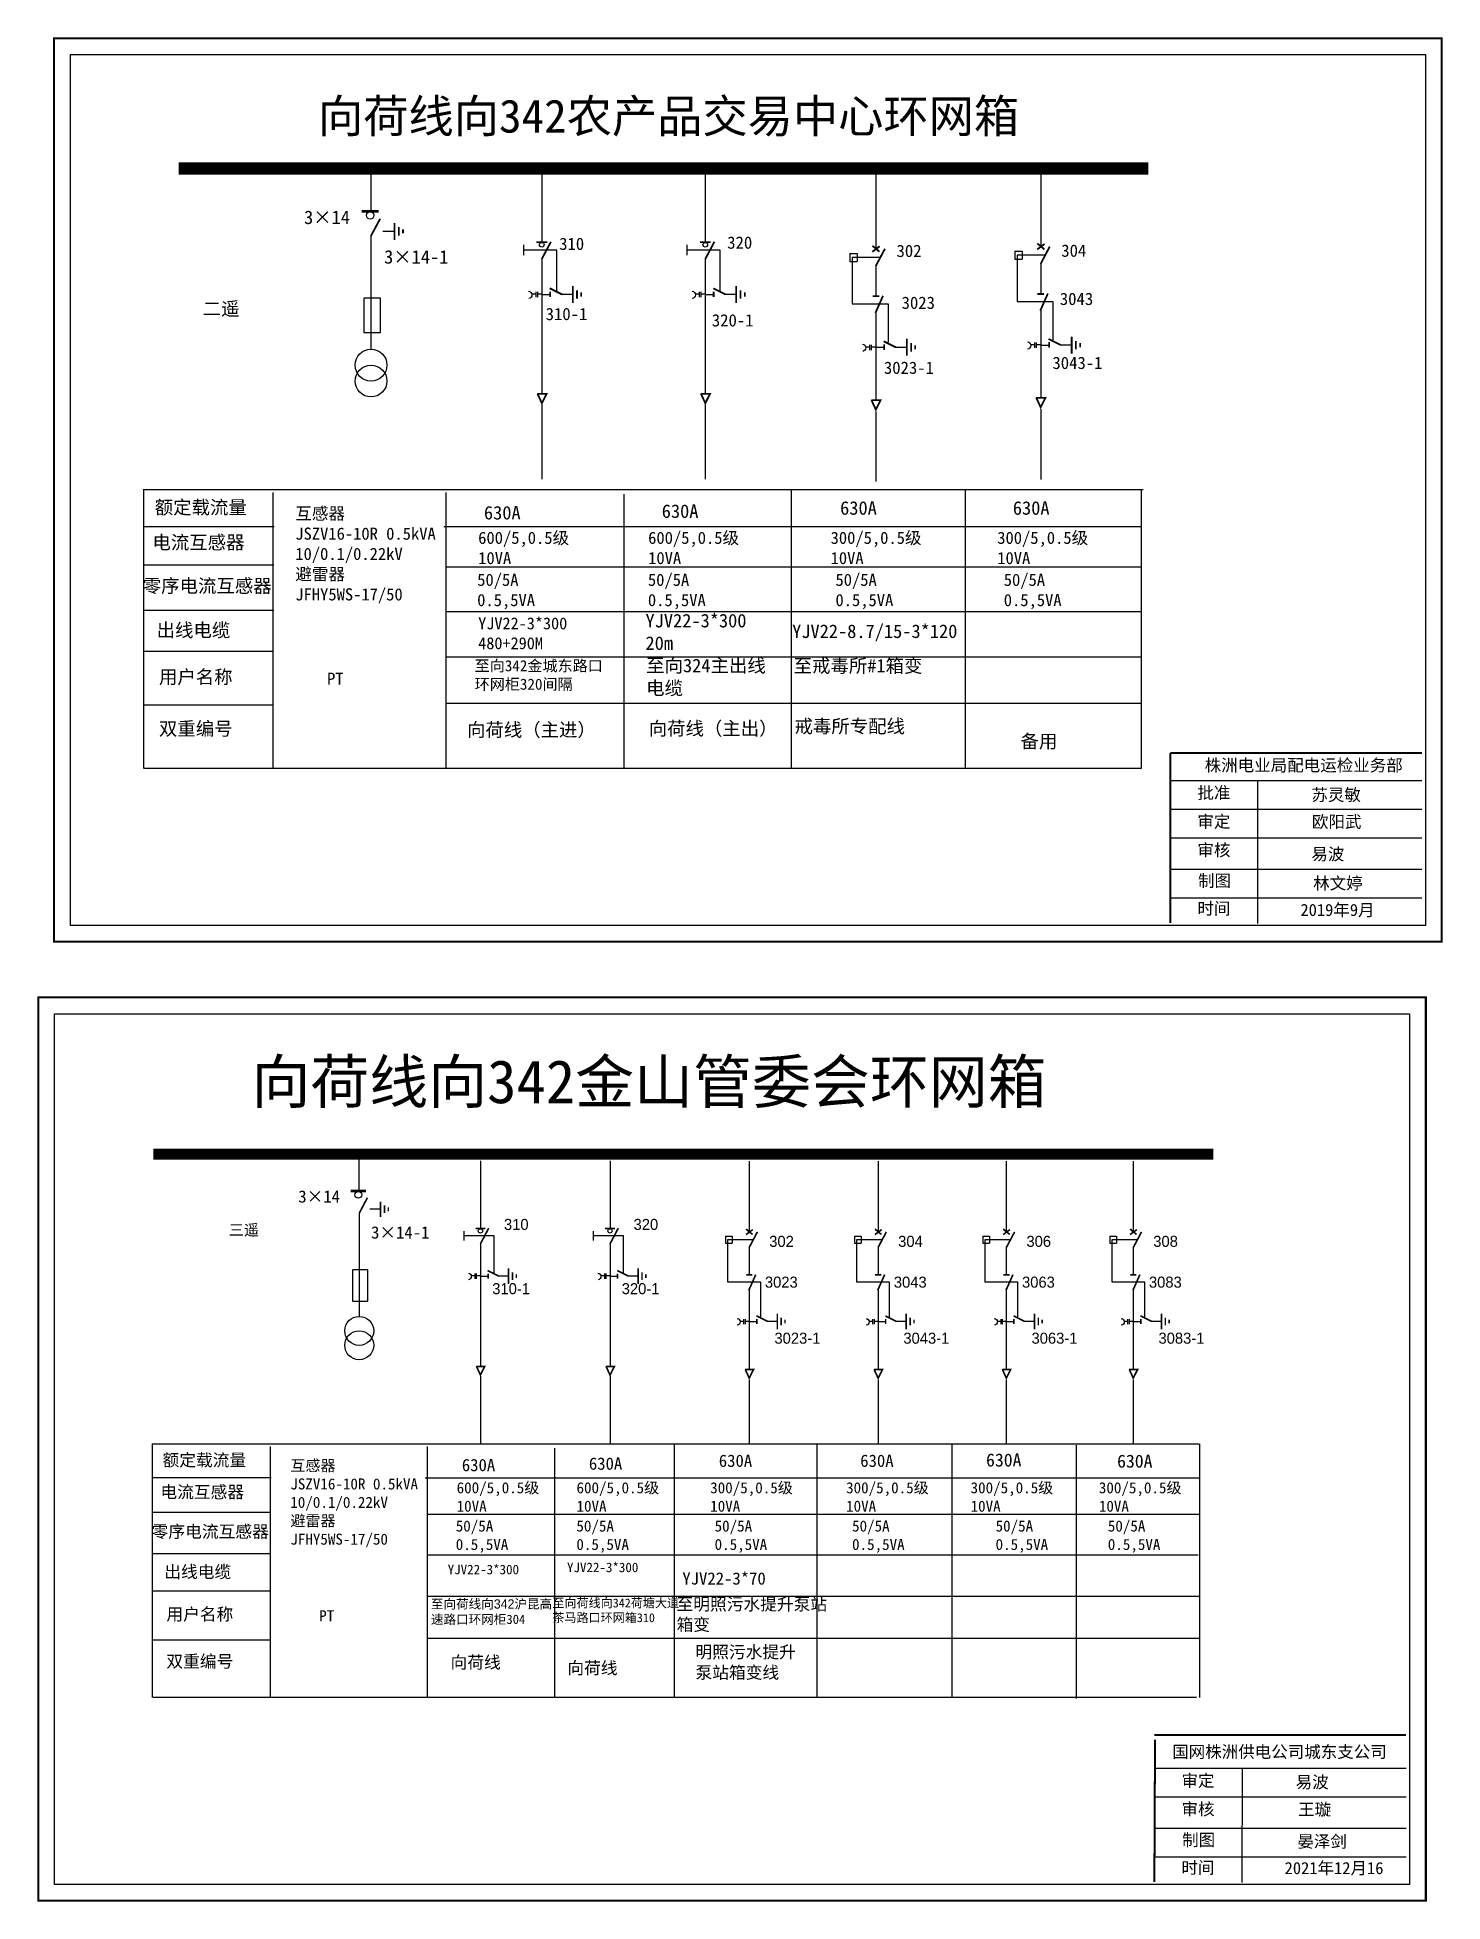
# Model space of a CAD drawing. Extents: x 6 to 548, y -578 to -125.
# Drawn here: x 6.2 to 133.3, y -577.1 to -408.5 of the extents above; entities that cross this region are included whole.
import ezdxf

# ---------------------------------------------------------------- set-up
doc = ezdxf.new("R2010")
doc.units = 0
doc.header["$LTSCALE"] = 0.774411
doc.linetypes.add('ACAD_ISO02W100', pattern=[15, 12, -3])
doc.linetypes.add('CENTER', pattern=[50.8, 31.75, -6.35, 6.35, -6.35])
doc.layers.get('0').update_dxf_attribs({"linetype": 'CONTINUOUS'})
doc.layers.get('DEFPOINTS').update_dxf_attribs({"linetype": 'CONTINUOUS'})
doc.layers.add('2', color=7, linetype='CONTINUOUS')
doc.styles.add('hztxt_txtstyle_0.00_0_0', font='', dxfattribs={"bigfont": 'hztxt.shx'})
doc.styles.add('hztxt_txtstyle_1.08_0_0', font='', dxfattribs={"height": 1.076522, "bigfont": 'hztxt.shx'})
doc.styles.add('hztxt_txtstyle_1.80_0_0', font='', dxfattribs={"height": 1.8, "bigfont": 'hztxt.shx'})
doc.styles.add('hztxt_txtstyle_2.70_0_0', font='simkai.ttf', dxfattribs={"height": 2.7})
doc.styles.add('KaiTi_GB2312_txtstyle_1.09_0_0', font='simkai_0.ttf', dxfattribs={"height": 1.0944})
doc.styles.add('KaiTi_txtstyle_1.00_0_0', font='simkai.ttf', dxfattribs={"height": 1})
doc.styles.add('KaiTi_txtstyle_1.22_0_0', font='simkai.ttf', dxfattribs={"height": 1.220356})
doc.styles.add('字体', font='simkai_0.ttf', dxfattribs={"height": 2.5})
doc.styles.get('hztxt_txtstyle_0.00_0_0').set_extended_font_data('hztxt')
doc.styles.get('hztxt_txtstyle_1.08_0_0').set_extended_font_data('hztxt')
doc.styles.get('hztxt_txtstyle_1.80_0_0').set_extended_font_data('hztxt')

msp = doc.modelspace()

# ---------------------------------------------------------------- texts
at = {"color": 0, "linetype": 'Continuous', "style": 'hztxt_txtstyle_2.70_0_0'}
for s, height, p in [('3×14', 1.22, (30.32, -425.36)), ('310', 1.109, (53.39, -427.7)), ('320', 1.109, (68.59, -427.59)), ('3×14-1', 1.22, (37.56, -428.94)), ('302', 1.109, (83.9, -428.34)), ('304', 1.109, (98.8, -428.32)), ('3043', 1.109, (98.67, -432.68)), ('310-1', 1.109, (52.17, -434.05)), ('3023', 1.109, (84.36, -433.03)), ('320-1', 1.109, (67.2, -434.62)), ('3023-1', 1.109, (82.76, -438.91)), ('3043-1', 1.109, (98, -438.47)), ('3×14', 1.109, (29.8, -513.87)), ('3×14-1', 1.109, (36.38, -517.12))]:
    msp.add_text(s, height=height, dxfattribs=at).set_placement(p)
at = {"color": 0, "style": 'hztxt_txtstyle_1.80_0_0'}
for s, p in [('310', (48.4, -516.34)), ('320', (60.12, -516.34)), ('302', (72.39, -517.87)), ('304', (84.05, -517.87)), ('306', (95.65, -517.87)), ('308', (107.12, -517.87)), ('3023', (72, -521.56)), ('3043', (83.66, -521.56)), ('3063', (95.25, -521.56)), ('3083', (106.73, -521.56)), ('310-1', (47.34, -522.15)), ('320-1', (59.05, -522.15)), ('3023-1', (72.86, -526.63)), ('3043-1', (84.52, -526.63)), ('3063-1', (96.11, -526.63)), ('3083-1', (107.59, -526.63))]:
    msp.add_text(s, height=0.998, dxfattribs=at).set_placement(p)
at = {"color": 0, "linetype": 'Continuous', "attachment_point": 1}
for s, insert, char_height, width, style in [('{\\fSimSun|b0|i0|c134|p2;向荷线向342农产品交易中心环网箱}', (31.58, -414.09), 3, 85.7498, '字体'), ('{\\fSimSun|b0|i0|c134|p2;二遥}', (21.16, -432.41), 1.2204, 19.6738, 'hztxt_txtstyle_2.70_0_0'), ('{\\fSimSun|b0|i0|c134|p2;额定载流量}', (16.82, -450.37), 1.2204, 19.6738, 'hztxt_txtstyle_2.70_0_0'), ('\\A1;{\\fSimSun|b0|i0|c134|p2;互感器\\PJSZV16-10R 0.5kVA\\P10/0.1/0.22kV\\P避雷器\\PJFHY5WS-17/50}', (29.53, -450.98), 1.0983, 20.2524, 'hztxt_txtstyle_2.70_0_0'), ('{\\fSimSun|b0|i0|c134|p2;630A}', (46.59, -450.86), 1.2204, 19.6738, 'hztxt_txtstyle_2.70_0_0'), ('{\\fSimSun|b0|i0|c134|p2;630A}', (62.67, -450.72), 1.2204, 19.6738, 'hztxt_txtstyle_2.70_0_0'), ('{\\fSimSun|b0|i0|c134|p2;630A}', (78.8, -450.43), 1.2204, 19.6738, 'hztxt_txtstyle_2.70_0_0'), ('{\\fSimSun|b0|i0|c134|p2;630A}', (94.42, -450.43), 1.2204, 19.6738, 'hztxt_txtstyle_2.70_0_0'), ('{\\fSimSun|b0|i0|c134|p2;电流互感器}', (16.61, -453.54), 1.2204, 19.6738, 'hztxt_txtstyle_2.70_0_0'), ('\\A1;{\\fSimSun|b0|i0|c134|p2;600/5,0.5级\\P10VA}', (46.07, -453.19), 1.0983, 20.2524, 'hztxt_txtstyle_2.70_0_0'), ('\\A1;{\\fSimSun|b0|i0|c134|p2;600/5,0.5级\\P10VA}', (61.44, -453.19), 1.0983, 20.2524, 'hztxt_txtstyle_2.70_0_0'), ('\\A1;{\\fSimSun|b0|i0|c134|p2;300/5,0.5级\\P10VA}', (77.94, -453.19), 1.0983, 20.2524, 'hztxt_txtstyle_2.70_0_0'), ('\\A1;{\\fSimSun|b0|i0|c134|p2;300/5,0.5级\\P10VA}', (93.01, -453.19), 1.0983, 20.2524, 'hztxt_txtstyle_2.70_0_0'), ('{\\fSimSun|b0|i0|c134|p2;50/5A\\P0.5,5VA}', (45.98, -456.99), 1.0983, 19.6738, 'hztxt_txtstyle_2.70_0_0'), ('{\\fSimSun|b0|i0|c134|p2;50/5A\\P0.5,5VA}', (61.42, -456.99), 1.0983, 19.6738, 'hztxt_txtstyle_2.70_0_0'), ('{\\fSimSun|b0|i0|c134|p2;50/5A\\P0.5,5VA}', (78.38, -456.99), 1.0983, 19.6738, 'hztxt_txtstyle_2.70_0_0'), ('{\\fSimSun|b0|i0|c134|p2;50/5A\\P0.5,5VA}', (93.6, -456.99), 1.0983, 19.6738, 'hztxt_txtstyle_2.70_0_0'), ('{\\fSimSun|b0|i0|c134|p2;零序电流互感器}', (15.74, -457.47), 1.2204, 19.6738, 'hztxt_txtstyle_2.70_0_0'), ('{\\fSimSun|b0|i0|c134|p2;出线电缆}', (16.99, -461.48), 1.2204, 19.6738, 'hztxt_txtstyle_2.70_0_0'), ('YJV22-3*300\\P20m', (61.2, -460.62), 1.2204, 19.6738, 'hztxt_txtstyle_2.70_0_0'), ('{\\fSimSun|b0|i0|c134|p2;用户名称}', (17.2, -465.71), 1.2204, 19.6738, 'hztxt_txtstyle_2.70_0_0'), ('{\\fSimSun|b0|i0|c134|p2;PT}', (32.4, -465.93), 1.1026, 8.5785, 'hztxt_txtstyle_0.00_0_0'), ('{\\fSimSun|b0|i0|c134|p2;双重编号}', (17.2, -470.39), 1.2204, 19.6738, 'hztxt_txtstyle_2.70_0_0'), ('{\\fSimSun|b0|i0|c134|p2;备用}', (95.11, -471.53), 1.2204, 19.6738, 'hztxt_txtstyle_2.70_0_0'), ('株洲电业局配电运检业务部', (111.77, -473.76), 1.0944, 29.9201, '字体'), ('{\\fKaiTi_GB2312|b0|i0|c134|p49;批准}', (111.11, -476.25), 1.0944, 8.5588, '字体'), ('{\\fSimSun|b0|i0|c134|p2;苏灵敏}', (121.42, -476.43), 1.0944, 8.5588, '字体'), ('\\f\uffbfﾬￌﾣﾤ_GB2312|b0|i0|c134|p49;审定', (111.11, -478.85), 1.0944, 8.5588, '字体'), ('{\\fSimSun|b0|i0|c134|p2;欧阳武}', (121.47, -478.87), 1.0944, 8.5588, '字体'), ('\\f\uffbfﾬￌﾣﾤ_GB2312|b0|i0|c134|p49;审核', (111.11, -481.43), 1.0944, 8.5588, '字体'), ('易波', (121.42, -481.8), 1.094, 8.5588, '字体'), ('\\f\uffbfﾬￌﾣﾤ_GB2312|b0|i0|c134|p49;制图', (111.17, -484.21), 1.0944, 8.5588, '字体'), ('\\f\uffbfﾬￌﾣﾤ_GB2312|b0|i0|c134|p49;时间', (111.11, -486.72), 1.0944, 8.5588, '字体'), ('{\\fSimSun|b0|i0|c134|p2;三遥}', (23.51, -515.84), 1.0024, 7.7986, 'hztxt_txtstyle_0.00_0_0'), ('{\\fSimSun|b0|i0|c134|p2;额定载流量}', (17.52, -536.6), 1.1094, 17.8852, 'hztxt_txtstyle_2.70_0_0'), ('\\A1;{\\fSimSun|b0|i0|c134|p2;互感器\\PJSZV16-10R 0.5kVA\\P10/0.1/0.22kV\\P避雷器\\PJFHY5WS-17/50}', (29.08, -537.15), 0.9985, 18.4113, 'hztxt_txtstyle_2.70_0_0'), ('{\\fSimSun|b0|i0|c134|p2;630A}', (44.59, -537.05), 1.1094, 17.8852, 'hztxt_txtstyle_2.70_0_0'), ('{\\fSimSun|b0|i0|c134|p2;630A}', (56.08, -536.92), 1.1094, 17.8852, 'hztxt_txtstyle_2.70_0_0'), ('{\\fSimSun|b0|i0|c134|p2;630A}', (67.83, -536.66), 1.1094, 17.8852, 'hztxt_txtstyle_2.70_0_0'), ('{\\fSimSun|b0|i0|c134|p2;630A}', (80.62, -536.66), 1.1094, 17.8852, 'hztxt_txtstyle_2.70_0_0'), ('{\\fSimSun|b0|i0|c134|p2;630A}', (92, -536.56), 1.1757, 9.454, 'hztxt_txtstyle_0.00_0_0'), ('{\\fSimSun|b0|i0|c134|p2;630A}', (103.85, -536.66), 1.1757, 9.454, 'hztxt_txtstyle_0.00_0_0'), ('{\\fSimSun|b0|i0|c134|p2;电流互感器}', (17.33, -539.48), 1.1094, 17.8852, 'hztxt_txtstyle_2.70_0_0'), ('\\A1;{\\fSimSun|b0|i0|c134|p2;600/5,0.5级\\P10VA}', (44.12, -539.16), 0.9985, 18.4113, 'hztxt_txtstyle_2.70_0_0'), ('\\A1;{\\fSimSun|b0|i0|c134|p2;600/5,0.5级\\P10VA}', (54.96, -539.16), 0.9985, 18.4113, 'hztxt_txtstyle_2.70_0_0'), ('\\A1;{\\fSimSun|b0|i0|c134|p2;300/5,0.5级\\P10VA}', (67.05, -539.16), 0.9985, 18.4113, 'hztxt_txtstyle_2.70_0_0'), ('\\A1;{\\fSimSun|b0|i0|c134|p2;300/5,0.5级\\P10VA}', (79.34, -539.16), 0.9985, 18.4113, 'hztxt_txtstyle_2.70_0_0'), ('\\A1;{\\fSimSun|b0|i0|c134|p2;300/5,0.5级\\P10VA}', (90.6, -539.16), 0.9985, 18.4113, 'hztxt_txtstyle_2.70_0_0'), ('\\A1;{\\fSimSun|b0|i0|c134|p2;300/5,0.5级\\P10VA}', (102.2, -539.16), 0.9985, 18.4113, 'hztxt_txtstyle_2.70_0_0'), ('{\\fSimSun|b0|i0|c134|p2;零序电流互感器}', (16.54, -543.06), 1.1094, 17.8852, 'hztxt_txtstyle_2.70_0_0'), ('{\\fSimSun|b0|i0|c134|p2;50/5A\\P0.5,5VA}', (44.04, -542.62), 0.9985, 17.8852, 'hztxt_txtstyle_2.70_0_0'), ('{\\fSimSun|b0|i0|c134|p2;50/5A\\P0.5,5VA}', (54.95, -542.62), 0.9985, 17.8852, 'hztxt_txtstyle_2.70_0_0'), ('{\\fSimSun|b0|i0|c134|p2;50/5A\\P0.5,5VA}', (67.45, -542.62), 0.9985, 17.8852, 'hztxt_txtstyle_2.70_0_0'), ('{\\fSimSun|b0|i0|c134|p2;50/5A\\P0.5,5VA}', (79.88, -542.62), 0.9985, 17.8852, 'hztxt_txtstyle_2.70_0_0'), ('{\\fSimSun|b0|i0|c134|p2;50/5A\\P0.5,5VA}', (92.86, -542.62), 0.9985, 17.8852, 'hztxt_txtstyle_2.70_0_0'), ('{\\fSimSun|b0|i0|c134|p2;50/5A\\P0.5,5VA}', (103.01, -542.62), 0.9985, 17.8852, 'hztxt_txtstyle_2.70_0_0'), ('{\\fSimSun|b0|i0|c134|p2;出线电缆}', (17.68, -546.7), 1.1094, 17.8852, 'hztxt_txtstyle_2.70_0_0'), ('{\\fSimSun|b0|i0|c134|p2;YJV22-3*70}', (64.53, -547.31), 1.1094, 17.8852, 'hztxt_txtstyle_2.70_0_0'), ('{\\fSimSun|b0|i0|c134|p2;至向荷线向342荷塘大道茶马路口环网箱310}', (52.78, -549.68), 0.8, 11.673, 'hztxt_txtstyle_2.70_0_0'), ('{\\fSimSun|b0|i0|c134|p2;至明照污水提升泵站箱变}', (64.01, -549.63), 1.1094, 13.6226, 'hztxt_txtstyle_2.70_0_0'), ('{\\fSimSun|b0|i0|c134|p2;用户名称}', (17.87, -550.54), 1.1094, 17.8852, 'hztxt_txtstyle_2.70_0_0'), ('{\\fSimSun|b0|i0|c134|p2;PT}', (31.69, -550.74), 1.0024, 7.7986, 'hztxt_txtstyle_0.00_0_0'), ('{\\fSimSun|b0|i0|c134|p2;双重编号}', (17.87, -554.8), 1.1094, 17.8852, 'hztxt_txtstyle_2.70_0_0'), ('{\\fSimSun|b0|i0|c134|p2;向荷线}', (43.57, -554.89), 1.1094, 17.8852, 'hztxt_txtstyle_2.70_0_0'), ('{\\fSimSun|b0|i0|c134|p2;明照污水提升泵站箱变线}', (65.72, -553.96), 1.1094, 9.8907, 'hztxt_txtstyle_2.70_0_0'), ('{\\fSimSun|b0|i0|c134|p2;向荷线}', (54.13, -555.4), 1.1094, 17.8852, 'hztxt_txtstyle_2.70_0_0'), ('国网株洲供电公司城东支公司', (108.83, -562.99), 1.0944, 29.9201, '字体'), ('\\f\uffbfﾬￌﾣﾤ_GB2312|b0|i0|c134|p49;审定', (109.67, -565.6), 1.0944, 8.5588, '字体'), ('易波', (120, -565.73), 1.094, 8.5588, '字体'), ('\\f\uffbfﾬￌﾣﾤ_GB2312|b0|i0|c134|p49;审核', (109.67, -568.18), 1.0944, 8.5588, '字体'), ('\\f\uffbfﾬￌﾣﾤ_GB2312|b0|i0|c134|p49;制图', (109.73, -570.96), 1.0944, 8.5588, '字体'), ('\\f\uffbfﾬￌﾣﾤ_GB2312|b0|i0|c134|p49;时间', (109.67, -573.47), 1.0944, 8.5588, '字体')]:
    msp.add_mtext(s, dxfattribs=dict(at, insert=insert, char_height=char_height, width=width, style=style))
at = {"color": 7, "linetype": 'Continuous', "attachment_point": 1}
for s, insert, char_height, width, style in [('YJV22-8.7/15-3*120', (74.46, -461.58), 1.2204, 19.6738, 'KaiTi_txtstyle_1.22_0_0'), ('至向342金城东路口^J环网柜320间隔', (45.75, -464.81), 1, 12.429, 'KaiTi_txtstyle_1.00_0_0'), ('{\\fSimSun|b0|i0|c134|p2;至向324主出线电缆}', (61.26, -464.68), 1.2204, 12.429, 'KaiTi_txtstyle_1.22_0_0'), ('至戒毒所#1箱变', (74.6, -464.7), 1.22, 14.9849, 'KaiTi_txtstyle_1.22_0_0'), ('向荷线（主进）', (45.06, -470.49), 1.22, 12.429, 'KaiTi_txtstyle_1.22_0_0'), ('向荷线（主出）', (61.49, -470.37), 1.22, 12.429, 'KaiTi_txtstyle_1.22_0_0'), ('戒毒所专配线', (74.68, -470.17), 1.22, 14.9849, 'KaiTi_txtstyle_1.22_0_0'), ('林文婷', (121.58, -484.44), 1.094, 8.5588, 'KaiTi_GB2312_txtstyle_1.09_0_0'), ('2019年9月', (120.43, -486.85), 1.094, 16.0081, 'KaiTi_GB2312_txtstyle_1.09_0_0'), ('王璇', (120.22, -568.2), 1.094, 8.5588, 'KaiTi_GB2312_txtstyle_1.09_0_0'), ('晏泽剑', (120.15, -571.1), 1.094, 8.5588, 'KaiTi_GB2312_txtstyle_1.09_0_0'), ('2021年12月16', (119, -573.51), 1.094, 16.0081, 'KaiTi_GB2312_txtstyle_1.09_0_0')]:
    msp.add_mtext(s, dxfattribs=dict(at, insert=insert, char_height=char_height, width=width, style=style))
at = {"layer": 'DEFPOINTS', "color": 7, "linetype": 'Continuous', "insert": (46.07, -460.94), "char_height": 1.0765, "width": 12.6828, "attachment_point": 1, "style": 'hztxt_txtstyle_1.08_0_0'}
msp.add_mtext('{\\fSimSun|b0|i0|c134|p2;YJV22-3*300\\P480+290M}', dxfattribs=at)
at = {"layer": 'DEFPOINTS', "color": 0, "insert": (25.56, -500.97), "char_height": 3.9062, "width": 85.7758, "attachment_point": 1, "style": 'hztxt_txtstyle_0.00_0_0'}
msp.add_mtext('{\\fSimSun|b0|i0|c134|p2;向荷线向342金山管委会环网箱}', dxfattribs=at)
at = {"layer": 'DEFPOINTS', "color": 0, "linetype": 'Continuous', "attachment_point": 1, "style": 'hztxt_txtstyle_0.00_0_0'}
for s, insert, char_height, width in [('{\\fSimSun|b0|i0|c134|p2;YJV22-3*300 }', (54.1, -546.43), 0.8625, 10.156), ('{\\fSimSun|b0|i0|c134|p2;YJV22-3*300 }', (43.31, -546.62), 0.8625, 10.156), ('{\\fSimSun|b0|i0|c134|p2;至向荷线向}342{\\fSimSun|b0|i0|c134|p2;沪昆高速路口环网柜304}', (41.79, -549.75), 0.8349, 11.5347)]:
    msp.add_mtext(s, dxfattribs=dict(at, insert=insert, char_height=char_height, width=width))

# ---------------------------------------------------------------- blocks, each defined once
blk = doc.blocks.new('JD')
for points in [[(-2, 0.2), (-2, -0.2), (2, 0.2), (2, -0.2)], [(1, -1.2), (1, -0.8), (-1, -1.2), (-1, -0.8)], [(-0.5, -1.8), (-0.5, -2.2), (0.5, -1.8), (0.5, -2.2)]]:
    blk.add_trace(points)

# ---------------------------------------------------------------- linework, layer by layer
at = {"color": 0}
for p, q in [((36.35, -420.55), (36.35, -424.16)), ((51.82, -420.26), (51.82, -426.98)), ((66.61, -420.26), (66.61, -426.98)), ((82.02, -420.57), (82.02, -427.62)), ((96.94, -420.36), (96.94, -427.41)), ((36.37, -426.4), (36.37, -436.66)), ((37.45, -425.99), (38.49, -425.99)), ((79.68, -428.01), (80.34, -428.01)), ((79.68, -428.01), (79.68, -428.74)), ((80.34, -428.01), (80.34, -428.74)), ((94.59, -427.8), (95.25, -427.8)), ((94.59, -427.8), (94.59, -428.53)), ((95.25, -427.8), (95.25, -428.53)), ((51.82, -428.48), (51.82, -440.69)), ((66.61, -428.48), (66.61, -440.69)), ((79.68, -428.74), (80.34, -428.74)), ((82.02, -429.12), (82.02, -431.84)), ((94.59, -428.53), (95.25, -428.53)), ((96.94, -428.91), (96.94, -431.64)), ((51.82, -431.72), (52.58, -431.72)), ((53.57, -431.7), (54.61, -431.7)), ((66.61, -431.72), (67.37, -431.72)), ((68.36, -431.7), (69.4, -431.7)), ((82.02, -433.21), (82.02, -441.24)), ((96.94, -433), (96.94, -441.04)), ((82.02, -436.51), (82.78, -436.51)), ((83.78, -436.49), (84.81, -436.49)), ((96.94, -436.3), (97.7, -436.3)), ((98.69, -436.28), (99.72, -436.28)), ((27.62, -452.75), (15.84, -452.75)), ((27.58, -456.22), (15.8, -456.22)), ((27.58, -460.3), (15.8, -460.3)), ((27.53, -464.03), (15.76, -464.03)), ((27.57, -468.88), (15.8, -468.88)), ((35.28, -509.49), (35.28, -512.77)), ((46.27, -510.09), (46.27, -516.2)), ((57.99, -510.09), (57.99, -516.2)), ((70.57, -510.12), (70.57, -516.54)), ((82.23, -510.12), (82.23, -516.54)), ((93.83, -510.12), (93.83, -516.54)), ((105.31, -510.12), (105.31, -516.54)), ((35.3, -514.81), (35.3, -524.13)), ((36.28, -514.44), (37.22, -514.44)), ((46.27, -517.56), (46.27, -528.66)), ((57.99, -517.56), (57.99, -528.66)), ((68.44, -516.89), (69.04, -516.89)), ((68.44, -516.89), (68.44, -517.55)), ((68.44, -517.55), (69.04, -517.55)), ((69.04, -516.89), (69.04, -517.55)), ((80.1, -516.89), (80.7, -516.89)), ((80.1, -516.89), (80.1, -517.55)), ((80.1, -517.55), (80.7, -517.55)), ((80.7, -516.89), (80.7, -517.55)), ((91.7, -516.89), (92.3, -516.89)), ((91.7, -516.89), (91.7, -517.55)), ((91.7, -517.55), (92.3, -517.55)), ((92.3, -516.89), (92.3, -517.55)), ((103.18, -516.89), (103.78, -516.89)), ((103.18, -516.89), (103.18, -517.55)), ((103.18, -517.55), (103.78, -517.55)), ((103.78, -516.89), (103.78, -517.55)), ((70.57, -517.9), (70.57, -520.38)), ((82.23, -517.9), (82.23, -520.38)), ((93.83, -517.9), (93.83, -520.38)), ((105.31, -517.9), (105.31, -520.38)), ((46.27, -520.51), (46.96, -520.51)), ((47.86, -520.49), (48.8, -520.49)), ((57.99, -520.51), (58.68, -520.51)), ((59.58, -520.49), (60.52, -520.49)), ((70.57, -521.61), (70.57, -528.92)), ((82.23, -521.61), (82.23, -528.92)), ((93.83, -521.61), (93.83, -528.92)), ((105.31, -521.61), (105.31, -528.92)), ((70.57, -524.61), (71.27, -524.61)), ((72.17, -524.59), (73.11, -524.59)), ((82.23, -524.61), (82.92, -524.61)), ((83.83, -524.59), (84.77, -524.59)), ((93.83, -524.61), (94.52, -524.61)), ((95.42, -524.59), (96.37, -524.59)), ((105.31, -524.61), (106, -524.61)), ((106.9, -524.59), (107.84, -524.59)), ((27.34, -538.76), (16.64, -538.76)), ((27.3, -541.91), (16.6, -541.91)), ((27.3, -545.63), (16.6, -545.63)), ((27.26, -549.02), (16.56, -549.02)), ((27.3, -553.43), (16.6, -553.43))]:
    msp.add_line(p, q, dxfattribs=at)
at = {"color": 0, "linetype": 'ACAD_ISO02W100'}
for p, q in [((94.8, -428.18), (94.8, -432.37)), ((97.27, -428.18), (94.8, -428.18)), ((82.35, -428.39), (79.89, -428.39)), ((79.89, -428.39), (79.89, -432.58)), ((79.89, -432.58), (83.14, -432.58)), ((83.14, -432.58), (83.14, -436.03)), ((94.8, -432.37), (98.05, -432.37)), ((98.05, -432.37), (98.05, -435.83)), ((70.87, -517.23), (68.63, -517.23)), ((68.63, -517.23), (68.63, -521.04)), ((82.53, -517.23), (80.29, -517.23)), ((80.29, -517.23), (80.29, -521.04)), ((94.13, -517.23), (91.89, -517.23)), ((91.89, -517.23), (91.89, -521.04)), ((105.61, -517.23), (103.37, -517.23)), ((103.37, -517.23), (103.37, -521.04)), ((68.63, -521.04), (71.59, -521.04)), ((71.59, -521.04), (71.59, -524.19)), ((80.29, -521.04), (83.25, -521.04)), ((83.25, -521.04), (83.25, -524.19)), ((91.89, -521.04), (94.85, -521.04)), ((94.85, -521.04), (94.85, -524.19)), ((103.37, -521.04), (106.32, -521.04)), ((106.32, -521.04), (106.32, -524.19))]:
    msp.add_line(p, q, dxfattribs=at)
at = {"color": 0, "linetype": 'CENTER'}
for p, q in [((51.83, -441.68), (51.83, -448.43)), ((66.61, -441.68), (66.61, -448.43)), ((82.03, -442.32), (82.03, -448.66)), ((96.94, -442.11), (96.94, -448.45)), ((46.27, -529.56), (46.27, -535.7)), ((57.99, -529.56), (57.99, -535.7)), ((70.58, -529.9), (70.58, -535.67)), ((82.24, -529.9), (82.24, -535.67)), ((93.83, -529.9), (93.83, -535.67)), ((105.31, -529.9), (105.31, -535.67))]:
    msp.add_line(p, q, dxfattribs=at)
at = {"color": 0, "linetype": 'Continuous'}
for p, q in [((15.78, -449.36), (106.22, -449.36)), ((15.82, -474.6), (15.82, -449.36)), ((27.51, -449.64), (27.51, -474.6)), ((43.14, -449.64), (43.14, -474.6)), ((59.25, -449.8), (59.25, -474.58)), ((74.37, -449.41), (74.37, -474.59)), ((90.1, -449.41), (90.1, -474.59)), ((106.04, -449.43), (106.04, -474.61)), ((42.95, -452.73), (106.04, -452.73)), ((43.14, -456.36), (106.04, -456.36)), ((43.14, -460.41), (106.04, -460.41)), ((43.14, -464.51), (106.04, -464.51)), ((43.14, -468.69), (106.04, -468.69)), ((106.04, -474.6), (15.9, -474.6)), ((108.66, -475.69), (131.41, -475.69)), ((116.56, -475.69), (116.56, -488.62)), ((108.66, -478.28), (131.41, -478.28)), ((108.66, -480.87), (131.41, -480.87)), ((108.66, -483.7), (131.41, -483.7)), ((108.66, -486.29), (131.41, -486.29)), ((16.58, -535.68), (111.24, -535.68)), ((16.62, -558.63), (16.62, -535.68)), ((27.25, -535.93), (27.25, -558.62)), ((41.45, -535.93), (41.45, -558.62)), ((52.97, -536.08), (52.97, -558.61)), ((63.8, -535.73), (63.8, -558.62)), ((76.69, -535.73), (76.69, -558.62)), ((88.89, -535.74), (88.89, -558.64)), ((100.16, -535.82), (100.16, -558.71)), ((111.29, -535.7), (111.29, -558.64)), ((41.28, -538.75), (111.27, -538.75)), ((41.45, -542.04), (111.29, -542.04)), ((41.45, -545.73), (111.18, -545.73)), ((41.45, -549.46), (111.37, -549.46)), ((41.45, -553.25), (111.27, -553.25)), ((111.03, -558.63), (16.69, -558.63)), ((107.23, -565.03), (129.98, -565.03)), ((115.15, -564.98), (115.13, -575.37)), ((107.23, -567.62), (129.98, -567.62)), ((107.23, -570.45), (129.98, -570.45)), ((107.23, -573.04), (129.98, -573.04))]:
    msp.add_line(p, q, dxfattribs=at)
at = {"color": 0, "linetype": 'Continuous', "const_width": 0.182}
for points in [[(7.72, -408.56), (133.2, -408.56), (133.2, -490.26), (7.72, -490.26)], [(6.29, -495.31), (131.77, -495.31), (131.77, -577.01), (6.29, -577.01)]]:
    msp.add_lwpolyline(points, close=True, dxfattribs=at)
at = {"color": 0, "linetype": 'Continuous'}
for points in [[(9.2, -410.03), (131.73, -410.03), (131.73, -488.79), (9.2, -488.79)], [(7.76, -496.78), (130.29, -496.78), (130.29, -575.53), (7.76, -575.53)]]:
    msp.add_lwpolyline(points, close=True, dxfattribs=at)
at = {"color": 0}
for points, const_width in [([(18.98, -420.34), (106.66, -420.34)], 1.1), ([(35.53, -424.21), (37.07, -424.21)], 0.261), ([(36.37, -426.44), (37.2, -424.88)], 0.165), ([(51.34, -427), (52.31, -427)], 0.165), ([(51.82, -428.52), (52.65, -426.96)], 0.165), ([(66.12, -427), (67.09, -427)], 0.165), ([(66.61, -428.52), (67.43, -426.96)], 0.165), ([(81.72, -427.32), (82.36, -427.86)], 0.165), ([(81.71, -427.87), (82.38, -427.37)], 0.165), ([(82.02, -429.16), (82.85, -427.6)], 0.165), ([(96.62, -427.66), (97.29, -427.16)], 0.165), ([(96.63, -427.11), (97.27, -427.65)], 0.165), ([(96.94, -428.96), (97.76, -427.39)], 0.165), ([(52.54, -431.17), (53.64, -431.72)], 0.165), ([(52.58, -431.47), (52.58, -431.97)], 0.165), ([(67.33, -431.17), (68.43, -431.72)], 0.165), ([(67.37, -431.47), (67.37, -431.97)], 0.165), ([(96.64, -431.68), (97.25, -431.68)], 0.165), ([(96.9, -433.2), (97.59, -431.64)], 0.165), ([(81.73, -431.89), (82.34, -431.89)], 0.165), ([(81.99, -433.41), (82.68, -431.85)], 0.165), ([(82.74, -435.96), (83.84, -436.51)], 0.165), ([(82.78, -436.25), (82.78, -436.76)], 0.165), ([(97.65, -435.75), (98.75, -436.3)], 0.165), ([(97.7, -436.04), (97.7, -436.55)], 0.165), ([(51.42, -440.71), (52.26, -440.71), (51.83, -441.56), (51.43, -440.7)], 0.165), ([(66.2, -440.71), (67.04, -440.71), (66.61, -441.56), (66.21, -440.7)], 0.165), ([(81.62, -441.29), (82.46, -441.29), (82.03, -442.14), (81.63, -441.28)], 0.165), ([(96.53, -441.08), (97.37, -441.08), (96.94, -441.93), (96.54, -441.07)], 0.165), ([(16.69, -509.49), (112.54, -509.49)], 0.998), ([(34.53, -512.82), (35.93, -512.82)], 0.238), ([(35.3, -514.85), (36.05, -513.43)], 0.15), ([(45.83, -516.22), (46.71, -516.22)], 0.15), ([(46.27, -517.6), (47.02, -516.18)], 0.15), ([(57.55, -516.22), (58.43, -516.22)], 0.15), ([(57.99, -517.6), (58.74, -516.18)], 0.15), ([(70.3, -516.26), (70.88, -516.75)], 0.15), ([(70.29, -516.76), (70.9, -516.31)], 0.15), ([(70.57, -517.94), (71.32, -516.52)], 0.15), ([(81.95, -516.76), (82.56, -516.31)], 0.15), ([(81.95, -516.26), (82.54, -516.75)], 0.15), ([(82.23, -517.94), (82.98, -516.52)], 0.15), ([(93.55, -516.76), (94.15, -516.31)], 0.15), ([(93.55, -516.26), (94.14, -516.75)], 0.15), ([(93.83, -517.94), (94.58, -516.52)], 0.15), ([(105.03, -516.26), (105.61, -516.75)], 0.15), ([(105.02, -516.76), (105.63, -516.31)], 0.15), ([(105.31, -517.94), (106.06, -516.52)], 0.15), ([(46.92, -520.01), (47.92, -520.51)], 0.15), ([(46.96, -520.28), (46.96, -520.74)], 0.15), ([(58.64, -520.01), (59.64, -520.51)], 0.15), ([(58.68, -520.28), (58.68, -520.74)], 0.15), ([(70.31, -520.41), (70.86, -520.41)], 0.15), ([(70.54, -521.8), (71.17, -520.38)], 0.15), ([(81.96, -520.41), (82.52, -520.41)], 0.15), ([(82.2, -521.8), (82.83, -520.38)], 0.15), ([(93.56, -520.41), (94.12, -520.41)], 0.15), ([(93.8, -521.8), (94.43, -520.38)], 0.15), ([(105.04, -520.41), (105.59, -520.41)], 0.15), ([(105.28, -521.8), (105.91, -520.38)], 0.15), ([(71.23, -524.11), (72.23, -524.61)], 0.15), ([(71.27, -524.38), (71.27, -524.84)], 0.15), ([(82.89, -524.11), (83.88, -524.61)], 0.15), ([(82.92, -524.38), (82.92, -524.84)], 0.15), ([(94.48, -524.11), (95.48, -524.61)], 0.15), ([(94.52, -524.38), (94.52, -524.84)], 0.15), ([(105.96, -524.11), (106.96, -524.61)], 0.15), ([(106, -524.38), (106, -524.84)], 0.15), ([(45.9, -528.69), (46.66, -528.69), (46.27, -529.46), (45.91, -528.67)], 0.15), ([(57.62, -528.69), (58.38, -528.69), (57.99, -529.46), (57.63, -528.67)], 0.15), ([(70.21, -528.97), (70.97, -528.97), (70.58, -529.74), (70.22, -528.95)], 0.15), ([(81.86, -528.97), (82.63, -528.97), (82.24, -529.74), (81.87, -528.95)], 0.15), ([(93.46, -528.97), (94.22, -528.97), (93.83, -529.74), (93.47, -528.95)], 0.15), ([(104.94, -528.97), (105.7, -528.97), (105.31, -529.74), (104.95, -528.95)], 0.15)]:
    msp.add_lwpolyline(points, dxfattribs=dict(at, const_width=const_width))
for points in [[(50.16, -427.25), (50.16, -428.17)], [(64.95, -427.25), (64.95, -428.17)], [(51.27, -431.48), (51.27, -431.98)], [(51.42, -431.48), (51.42, -431.98)], [(66.06, -431.48), (66.06, -431.98)], [(66.21, -431.48), (66.21, -431.98)], [(35.72, -432.08), (35.72, -435.16), (37.24, -435.16), (37.24, -432.05), (35.72, -432.05)], [(51.27, -431.71), (50.92, -431.71)], [(51.82, -431.71), (51.42, -431.71)], [(66.06, -431.71), (65.71, -431.71)], [(66.61, -431.71), (66.21, -431.71)], [(81.47, -436.5), (81.12, -436.5)], [(81.47, -436.27), (81.47, -436.77)], [(81.62, -436.27), (81.62, -436.77)], [(82.02, -436.5), (81.62, -436.5)], [(96.38, -436.29), (96.03, -436.29)], [(96.38, -436.06), (96.38, -436.56)], [(96.54, -436.06), (96.54, -436.56)], [(96.93, -436.29), (96.54, -436.29)], [(44.76, -516.45), (44.76, -517.28)], [(56.48, -516.45), (56.48, -517.28)], [(34.71, -519.97), (34.71, -522.77), (36.09, -522.77), (36.09, -519.94), (34.71, -519.94)], [(45.76, -520.5), (45.45, -520.5)], [(45.76, -520.29), (45.76, -520.75)], [(45.9, -520.29), (45.9, -520.75)], [(46.27, -520.5), (45.9, -520.5)], [(57.48, -520.5), (57.17, -520.5)], [(57.48, -520.29), (57.48, -520.75)], [(57.62, -520.29), (57.62, -520.75)], [(57.99, -520.5), (57.62, -520.5)], [(70.07, -524.4), (70.07, -524.85)], [(70.21, -524.4), (70.21, -524.85)], [(81.73, -524.4), (81.73, -524.85)], [(81.87, -524.4), (81.87, -524.85)], [(93.33, -524.4), (93.33, -524.85)], [(93.47, -524.4), (93.47, -524.85)], [(104.8, -524.4), (104.8, -524.85)], [(104.94, -524.4), (104.94, -524.85)], [(70.07, -524.61), (69.76, -524.61)], [(70.57, -524.61), (70.21, -524.61)], [(81.73, -524.61), (81.41, -524.61)], [(82.23, -524.61), (81.87, -524.61)], [(93.33, -524.61), (93.01, -524.61)], [(93.83, -524.61), (93.47, -524.61)], [(104.8, -524.61), (104.49, -524.61)], [(105.31, -524.61), (104.94, -524.61)]]:
    msp.add_lwpolyline(points, dxfattribs=at)
at = {"color": 0, "linetype": 'ACAD_ISO02W100'}
for points in [[(53.17, -431.46), (53.17, -427.71), (50.16, -427.71)], [(67.96, -431.46), (67.96, -427.71), (64.95, -427.71)], [(47.5, -520.27), (47.5, -516.86), (44.76, -516.86)], [(59.21, -520.27), (59.21, -516.86), (56.48, -516.86)]]:
    msp.add_lwpolyline(points, dxfattribs=at)
at = {"color": 0}
for points in [[(50.63, -431.43, -0.877934), (50.64, -432.1)], [(65.41, -431.43, -0.877934), (65.43, -432.1)], [(80.83, -436.22, -0.877934), (80.84, -436.88)], [(95.74, -436.01, -0.877934), (95.75, -436.67)], [(45.18, -520.25, -0.877934), (45.19, -520.85)], [(56.9, -520.25, -0.877934), (56.91, -520.85)], [(69.49, -524.35, -0.877934), (69.5, -524.96)], [(81.15, -524.35, -0.877934), (81.16, -524.96)], [(92.74, -524.35, -0.877934), (92.75, -524.96)], [(104.22, -524.35, -0.877934), (104.23, -524.96)]]:
    msp.add_lwpolyline(points, format="xyb", dxfattribs=at)
at = {"color": 0, "linetype": 'Continuous', "const_width": 0.182}
for points in [[(108.66, -473.21), (108.65, -488.58)], [(108.66, -473.21), (131.41, -473.21)], [(107.28, -562.43), (107.22, -575.33)], [(107.23, -562.03), (129.98, -562.03)]]:
    msp.add_lwpolyline(points, dxfattribs=at)
at = {"color": 0}
for centre, radius in [((36.3, -424.58), 0.335), ((51.82, -427.23), 0.211), ((66.61, -427.23), 0.211), ((35.23, -513.16), 0.305), ((46.27, -516.43), 0.192), ((57.99, -516.43), 0.192)]:
    msp.add_circle(centre, radius, dxfattribs=at)
at = {"layer": '2', "color": 0}
for centre, radius in [((36.38, -438.12), 1.44), ((36.38, -439.56), 1.44), ((35.31, -525.47), 1.31), ((35.31, -526.77), 1.31)]:
    msp.add_circle(centre, radius, dxfattribs=at)

# ---------------------------------------------------------------- block references
at = {"color": 0, "rotation": 90}
for p, xscale, yscale, zscale in [((38.5, -426.02), 0.3844120780053686, 0.3844120780053686, 0.3844120780054647), ((54.62, -431.73), 0.3844120780053686, 0.3844120780053686, 0.3844120780054647), ((69.41, -431.73), 0.3844120780053686, 0.3844120780053686, 0.3844120780054647), ((84.83, -436.51), 0.3844120780053686, 0.3844120780053686, 0.3844120780054647), ((99.74, -436.31), 0.3844120780053686, 0.3844120780053686, 0.3844120780054647), ((37.24, -514.47), 0.3494655254594932, 0.3494655254594932, 0.3494655254595134), ((48.82, -520.52), 0.3494655254594932, 0.3494655254594932, 0.3494655254595134), ((60.53, -520.52), 0.3494655254594932, 0.3494655254594932, 0.3494655254595134), ((73.12, -524.62), 0.3494655254594932, 0.3494655254594932, 0.3494655254595134), ((84.78, -524.62), 0.3494655254594932, 0.3494655254594932, 0.3494655254595134), ((96.38, -524.62), 0.3494655254594932, 0.3494655254594932, 0.3494655254595134), ((107.86, -524.62), 0.3494655254594932, 0.3494655254594932, 0.3494655254595134)]:
    msp.add_blockref('JD', p, dxfattribs=dict(at, xscale=xscale, yscale=yscale, zscale=zscale))

msp.set_redraw_order([(e.dxf.handle, doc.entitydb.next_handle()) for e in msp.query("TEXT MTEXT ATTDEF DIMENSION ARC_DIMENSION")])  # texts and dimensions are drawn at this point

doc.saveas('drawing.dxf')
